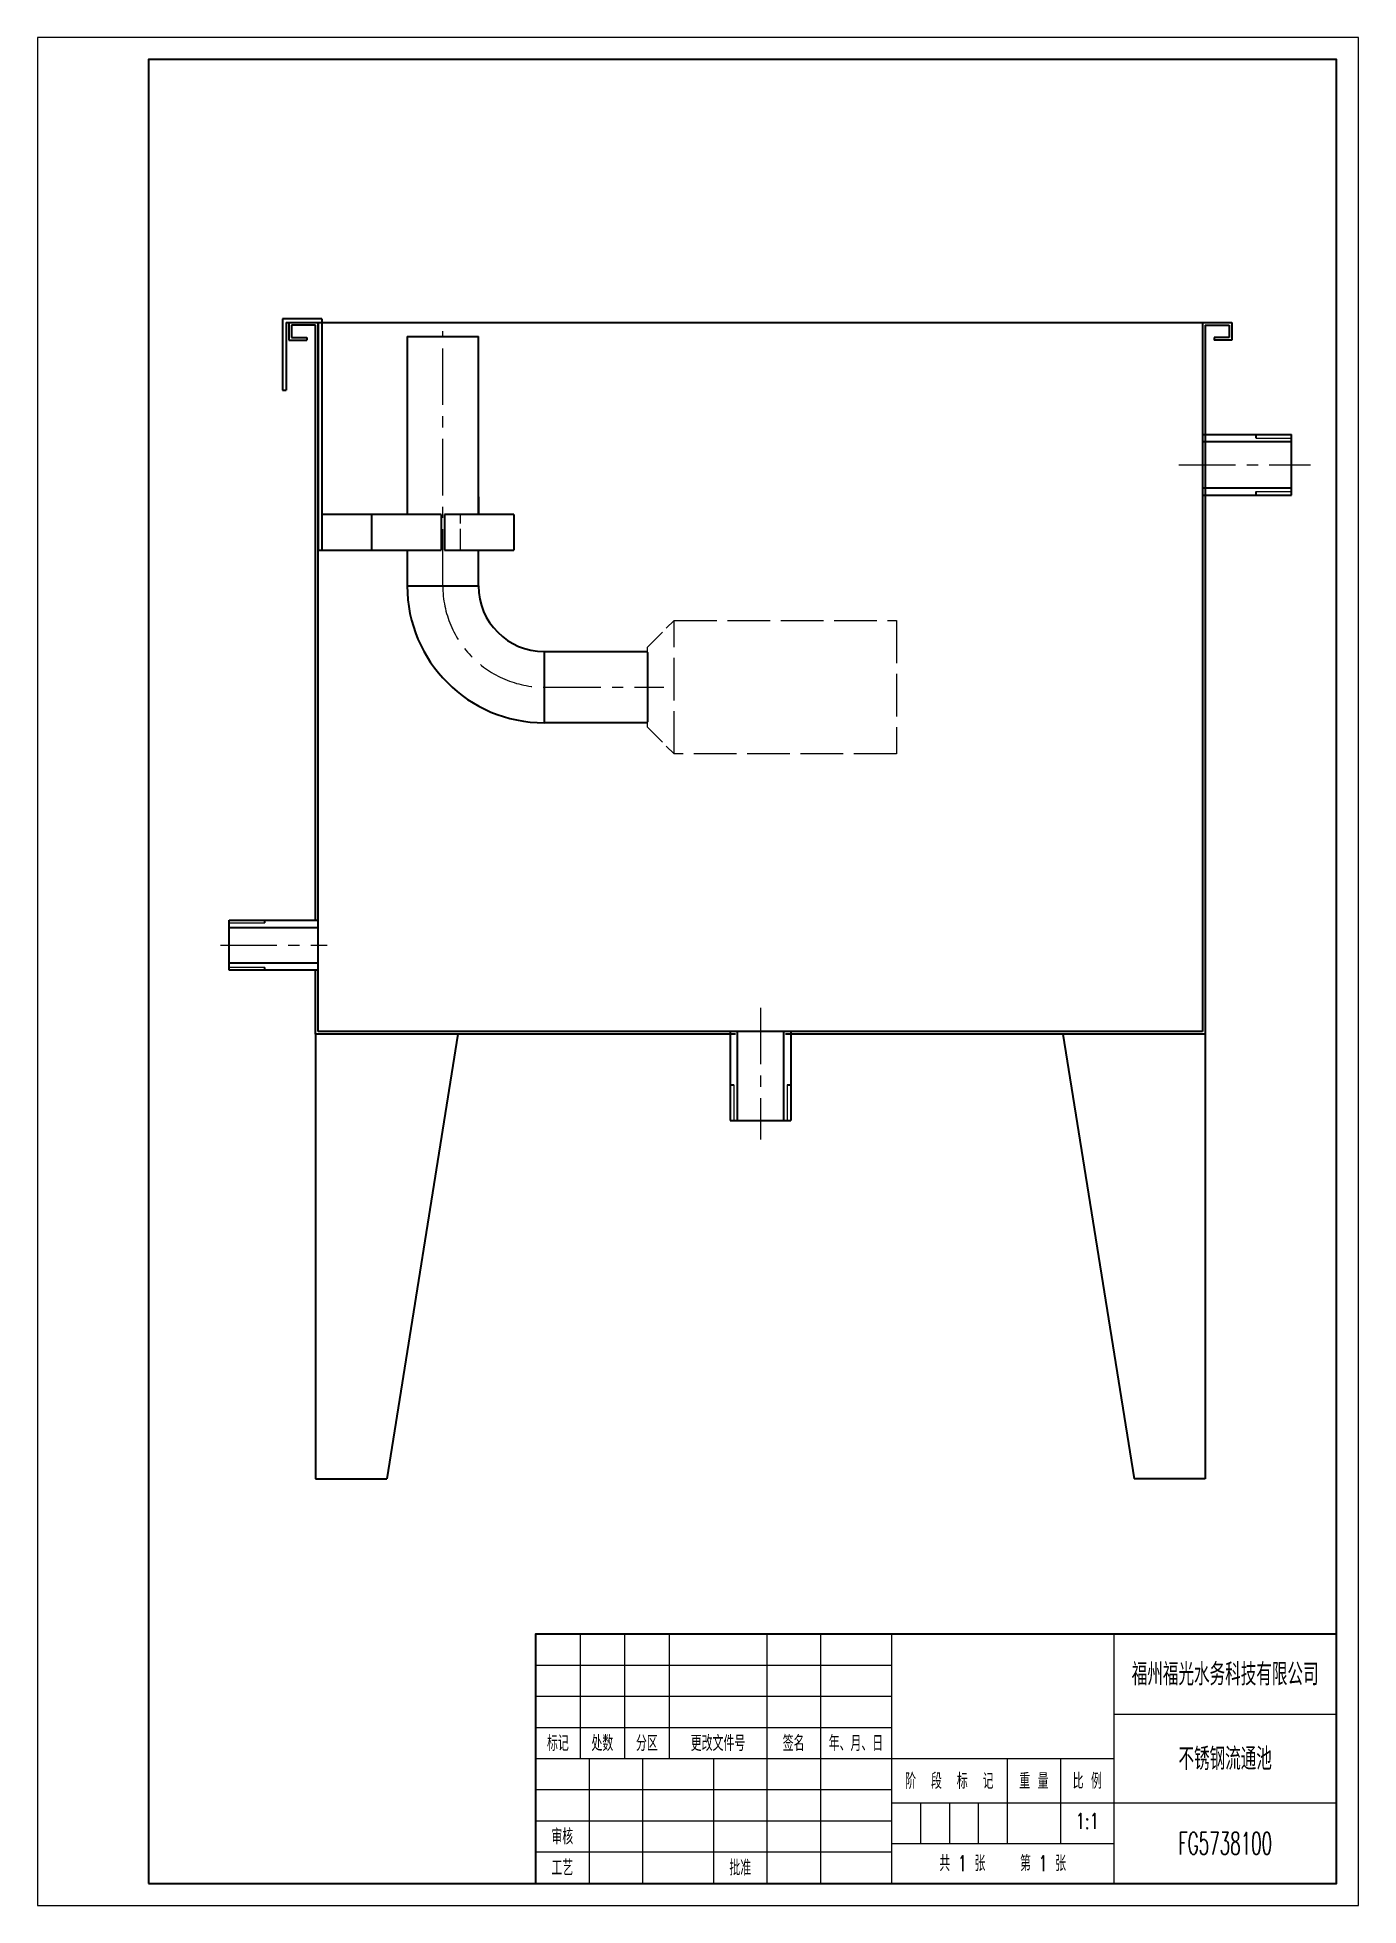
# Model space of a CAD drawing. Header units: millimetres. Extents: x 0 to 10469, y -1705 to 1188.
# Drawn here: x 0 to 742, y 0 to 1050 of the extents above; entities that cross this region are included whole.
import ezdxf
from ezdxf.enums import TextEntityAlignment as Align

# ---------------------------------------------------------------- set-up
doc = ezdxf.new("R2010")
doc.units = ezdxf.units.MM
doc.linetypes.add('ACAD_ISO02W100', pattern=[15, 12, -3])
doc.linetypes.add('CENTER', pattern=[50.8, 31.75, -6.35, 6.35, -6.35])
for name, color, linetype, lineweight in [('中心线', 1, 'CENTER', 15), ('粗实线', 7, 'Continuous', 30), ('细实线', 3, 'Continuous', 15), ('虚线', 2, 'ACAD_ISO02W100', 15)]:
    doc.layers.add(name, color=color, linetype=linetype, lineweight=lineweight)
doc.styles.add('机械工程图样式', font='simplex.shx', dxfattribs={"width": 0.7, "height": 3.5, "bigfont": 'hztxt.shx'})

# ---------------------------------------------------------------- blocks, each defined once
blk = doc.blocks.new('标题栏')
at = {"layer": '粗实线'}
blk.add_lwpolyline([(-180, 0), (0, 0), (0, 56), (-180, 56)], close=True, dxfattribs=at)
at = {"layer": '细实线'}
for p, q in [((-170, 56), (-170, 28)), ((-160, 56), (-160, 28)), ((-150, 56), (-150, 28)), ((-128, 56), (-128, 0)), ((-116, 56), (-116, 0)), ((-100, 56), (-100, 0)), ((-50, 56), (-50, 0)), ((-100, 49), (-180, 49)), ((-100, 42), (-180, 42)), ((0, 38), (-50, 38)), ((-100, 35), (-180, 35)), ((-50, 28), (-180, 28)), ((-168, 28), (-168, 0)), ((-156, 28), (-156, 0)), ((-140, 28), (-140, 0)), ((-74, 28), (-74, 9)), ((-62, 28), (-62, 9)), ((-100, 21), (-180, 21)), ((0, 18), (-100, 18)), ((-93.5, 18), (-93.5, 9)), ((-87, 18), (-87, 9)), ((-80.5, 18), (-80.5, 9)), ((-100, 14), (-180, 14)), ((-100, 9), (-50, 9)), ((-100, 7), (-180, 7))]:
    blk.add_line(p, q, dxfattribs=at)
at = {"layer": '细实线', "style": '机械工程图样式', "width": 0.7}
for s, p in [('标记', (-175, 31.5)), ('处数', (-165, 31.49)), ('更改文件号', (-139, 31.5)), ('签名', (-122, 31.5)), ('年、月、日', (-108, 31.5)), ('分区', (-155, 31.5)), ('阶  段  标  记', (-87, 23)), ('重 量', (-68, 23)), ('比 例', (-56, 23)), ('审核', (-174, 10.5)), ('工艺', (-174, 3.5)), ('批准', (-134, 3.5))]:
    blk.add_text(s, height=3.5, dxfattribs=at).set_placement(p, align=Align.MIDDLE_CENTER)
for tag, height, p in [('单位名称', 5, (-25, 47)), ('材料标记', 5, (-75, 42)), ('图样名称', 5, (-25, 28)), ('重量', 3.5, (-68, 14)), ('比例', 3.5, (-56, 14)), ('图样代号', 5, (-25, 9)), ('共张第张', 3.5, (-75, 4.51))]:
    blk.add_attdef(tag, text='', height=height, dxfattribs=at).set_placement(p, align=Align.MIDDLE_CENTER)

msp = doc.modelspace()

# ---------------------------------------------------------------- linework, layer by layer
at = {"layer": '中心线'}
for p, q in [((227.8354, 741.7919), (227.8354, 884.7919)), ((641.5105, 809.7919), (715.5105, 809.7919)), ((284.8354, 684.7919), (352.0597, 684.7919)), ((102.8354, 539.7919), (162.8354, 539.7919)), ((406.3354, 504.6168), (406.3354, 430.6168))]:
    msp.add_line(p, q, dxfattribs=at)
msp.add_arc((284.8354, 741.7919), 57, 180, 270, dxfattribs=at)
at = {"layer": '粗实线'}
for p, q in [((159.8354, 891.7919), (137.8354, 891.7919)), ((137.8354, 891.7919), (137.8354, 851.7919)), ((139.8354, 889.7919), (139.8354, 851.7919)), ((139.8354, 889.7919), (157.8354, 889.7919)), ((141.3354, 889.7919), (141.3354, 879.7919)), ((141.3354, 889.7919), (671.3354, 889.7919)), ((142.8354, 888.2919), (142.8354, 881.2919)), ((156.3354, 888.2919), (142.8354, 888.2919)), ((156.3354, 553.7919), (156.3354, 888.2919)), ((157.8354, 491.2919), (157.8354, 889.7919)), ((157.8354, 889.7919), (157.8354, 761.7919)), ((159.8354, 891.7919), (159.8354, 761.7919)), ((654.8354, 889.7919), (654.8354, 491.2919)), ((654.8354, 889.7919), (654.8354, 541.2919)), ((656.3354, 888.2919), (656.3354, 489.7919)), ((656.3354, 888.2919), (669.8354, 888.2919)), ((669.8354, 888.2919), (669.8354, 881.2919)), ((671.3354, 889.7919), (671.3354, 879.7919)), ((141.3354, 879.7919), (151.3354, 879.7919)), ((142.8354, 881.2919), (151.3354, 881.2919)), ((151.3354, 881.2919), (151.3354, 879.7919)), ((207.8354, 881.7919), (207.8354, 781.7919)), ((207.8354, 881.7919), (247.8354, 881.7919)), ((247.8354, 781.7919), (247.8354, 881.7919)), ((669.8354, 881.2919), (661.3354, 881.2919)), ((661.3354, 881.2919), (661.3354, 879.7919)), ((671.3354, 879.7919), (661.3354, 879.7919)), ((137.8354, 851.7919), (139.8354, 851.7919)), ((654.8354, 826.7919), (704.8354, 826.7919)), ((654.8354, 822.7919), (704.8354, 822.7919)), ((684.8354, 824.7919), (684.8354, 826.7919)), ((704.8354, 792.7919), (704.8354, 826.7919)), ((207.8354, 791.7919), (207.8354, 781.7919)), ((247.8354, 791.7919), (247.8354, 781.7919)), ((654.8354, 796.7919), (704.8354, 796.7919)), ((654.8354, 792.7919), (704.8354, 792.7919)), ((684.8354, 792.7919), (684.8354, 794.7919)), ((226.8354, 781.7919), (159.8354, 781.7919)), ((187.8354, 781.7919), (187.8354, 761.7919)), ((226.8354, 781.7919), (226.8354, 761.7919)), ((267.8354, 781.7919), (228.8354, 781.7919)), ((228.8354, 781.7919), (228.8354, 761.7919)), ((267.8354, 781.7919), (267.8354, 761.7919)), ((157.8354, 761.7919), (226.8354, 761.7919)), ((207.8354, 761.7919), (207.8354, 741.7919)), ((228.8354, 761.7919), (267.8354, 761.7919)), ((247.8354, 741.7919), (247.8354, 761.7919)), ((207.8354, 741.7919), (247.8354, 741.7919)), ((284.8354, 704.7919), (284.8354, 664.7919)), ((284.8354, 704.7919), (342.3354, 704.7919)), ((342.3354, 704.7919), (342.8354, 704.2919)), ((342.8354, 704.2919), (342.8354, 665.2919)), ((342.3354, 664.7919), (284.8354, 664.7919)), ((342.8354, 665.2919), (342.3354, 664.7919)), ((107.8354, 553.7919), (157.8354, 553.7919)), ((107.8354, 525.7919), (107.8354, 553.7919)), ((107.8354, 549.7919), (157.8354, 549.7919)), ((127.8354, 552.2919), (127.8354, 553.7919)), ((107.8354, 529.7919), (157.8354, 529.7919)), ((157.8354, 525.7919), (107.8354, 525.7919)), ((127.8354, 525.7919), (127.8354, 527.2919)), ((156.3354, 489.7919), (156.3354, 525.7919)), ((392.3354, 489.7919), (156.3354, 489.7919)), ((156.3354, 489.7919), (156.3354, 239.7919)), ((654.8354, 491.2919), (157.8354, 491.2919)), ((236.3354, 489.7919), (196.3354, 239.7919)), ((389.3354, 491.2919), (389.3354, 441.2919)), ((393.3354, 491.2919), (393.3354, 441.2919)), ((419.3354, 491.2919), (419.3354, 441.2919)), ((656.3354, 489.7919), (420.3354, 489.7919)), ((423.3354, 491.2919), (423.3354, 441.2919)), ((576.3354, 489.7919), (616.3354, 239.7919)), ((656.3354, 489.7919), (656.3354, 239.7919)), ((389.3354, 461.2919), (391.3354, 461.2919)), ((421.3354, 461.2919), (423.3354, 461.2919)), ((389.3354, 441.2919), (423.3354, 441.2919)), ((156.3354, 239.7919), (196.3354, 239.7919)), ((656.3354, 239.7919), (616.3354, 239.7919))]:
    msp.add_line(p, q, dxfattribs=at)
msp.add_lwpolyline([(62.5, 12.5), (730, 12.5), (730, 1037.5), (62.5, 1037.5)], close=True, dxfattribs=at)
for radius in [77, 37]:
    msp.add_arc((284.8354, 741.7919), radius, 180, 270, dxfattribs=at)
at = {"layer": '细实线'}
for p, q in [((684.8354, 824.7919), (704.8354, 824.7919)), ((684.8354, 794.7919), (704.8354, 794.7919)), ((107.8354, 552.2919), (127.8354, 552.2919)), ((127.8354, 527.2919), (107.8354, 527.2919)), ((391.3354, 461.2919), (391.3354, 441.2919)), ((421.3354, 461.2919), (421.3354, 441.2919))]:
    msp.add_line(p, q, dxfattribs=at)
msp.add_lwpolyline([(0, 0), (742.5, 0), (742.5, 1050), (0, 1050)], close=True, dxfattribs=at)
at = {"layer": '虚线'}
for p, q in [((237.8354, 761.7919), (237.8354, 781.7919)), ((342.8354, 707.2919), (357.8354, 722.2919)), ((342.8354, 662.2919), (357.8354, 647.2919))]:
    msp.add_line(p, q, dxfattribs=at)
at = {"layer": '虚线', "ltscale": 2}
for p, q in [((357.8354, 722.2919), (482.8354, 722.2919)), ((357.8354, 647.2919), (357.8354, 722.2919)), ((482.8354, 722.2919), (482.8354, 647.2919)), ((342.8354, 662.2919), (342.8354, 707.2919)), ((482.8354, 647.2919), (357.8354, 647.2919))]:
    msp.add_line(p, q, dxfattribs=at)

# ---------------------------------------------------------------- block references
at = {"layer": '虚线'}
ref = msp.add_blockref('标题栏', (730, 12.5), dxfattribs=dict(at, xscale=2.5, yscale=2.5, zscale=2.5))
ref.add_attrib('单位名称', '福州福光水务科技有限公司', dxfattribs={"layer": '细实线', "height": 12.5, "style": '机械工程图样式', "width": 0.7}).set_placement((667.5, 130), align=Align.MIDDLE_CENTER)
ref.add_attrib('图样名称', '不锈钢流通池', dxfattribs={"layer": '细实线', "height": 12.5, "style": '机械工程图样式', "width": 0.7}).set_placement((667.5, 82.5), align=Align.MIDDLE_CENTER)
ref.add_attrib('图样代号', 'FG5738100', dxfattribs={"layer": '细实线', "height": 12.5, "style": '机械工程图样式', "width": 0.55}).set_placement((667.5, 35), align=Align.MIDDLE_CENTER)
ref.add_attrib('比例', '1:1', dxfattribs={"layer": '细实线', "height": 8.75, "style": '机械工程图样式', "width": 0.7}).set_placement((590, 47.5), align=Align.MIDDLE_CENTER)
ref.add_attrib('共张第张', '共 1 张    第 1 张', dxfattribs={"layer": '细实线', "height": 8.75, "style": '机械工程图样式', "width": 0.7}).set_placement((542.5, 23.7714), align=Align.MIDDLE_CENTER)

doc.saveas('drawing.dxf')
